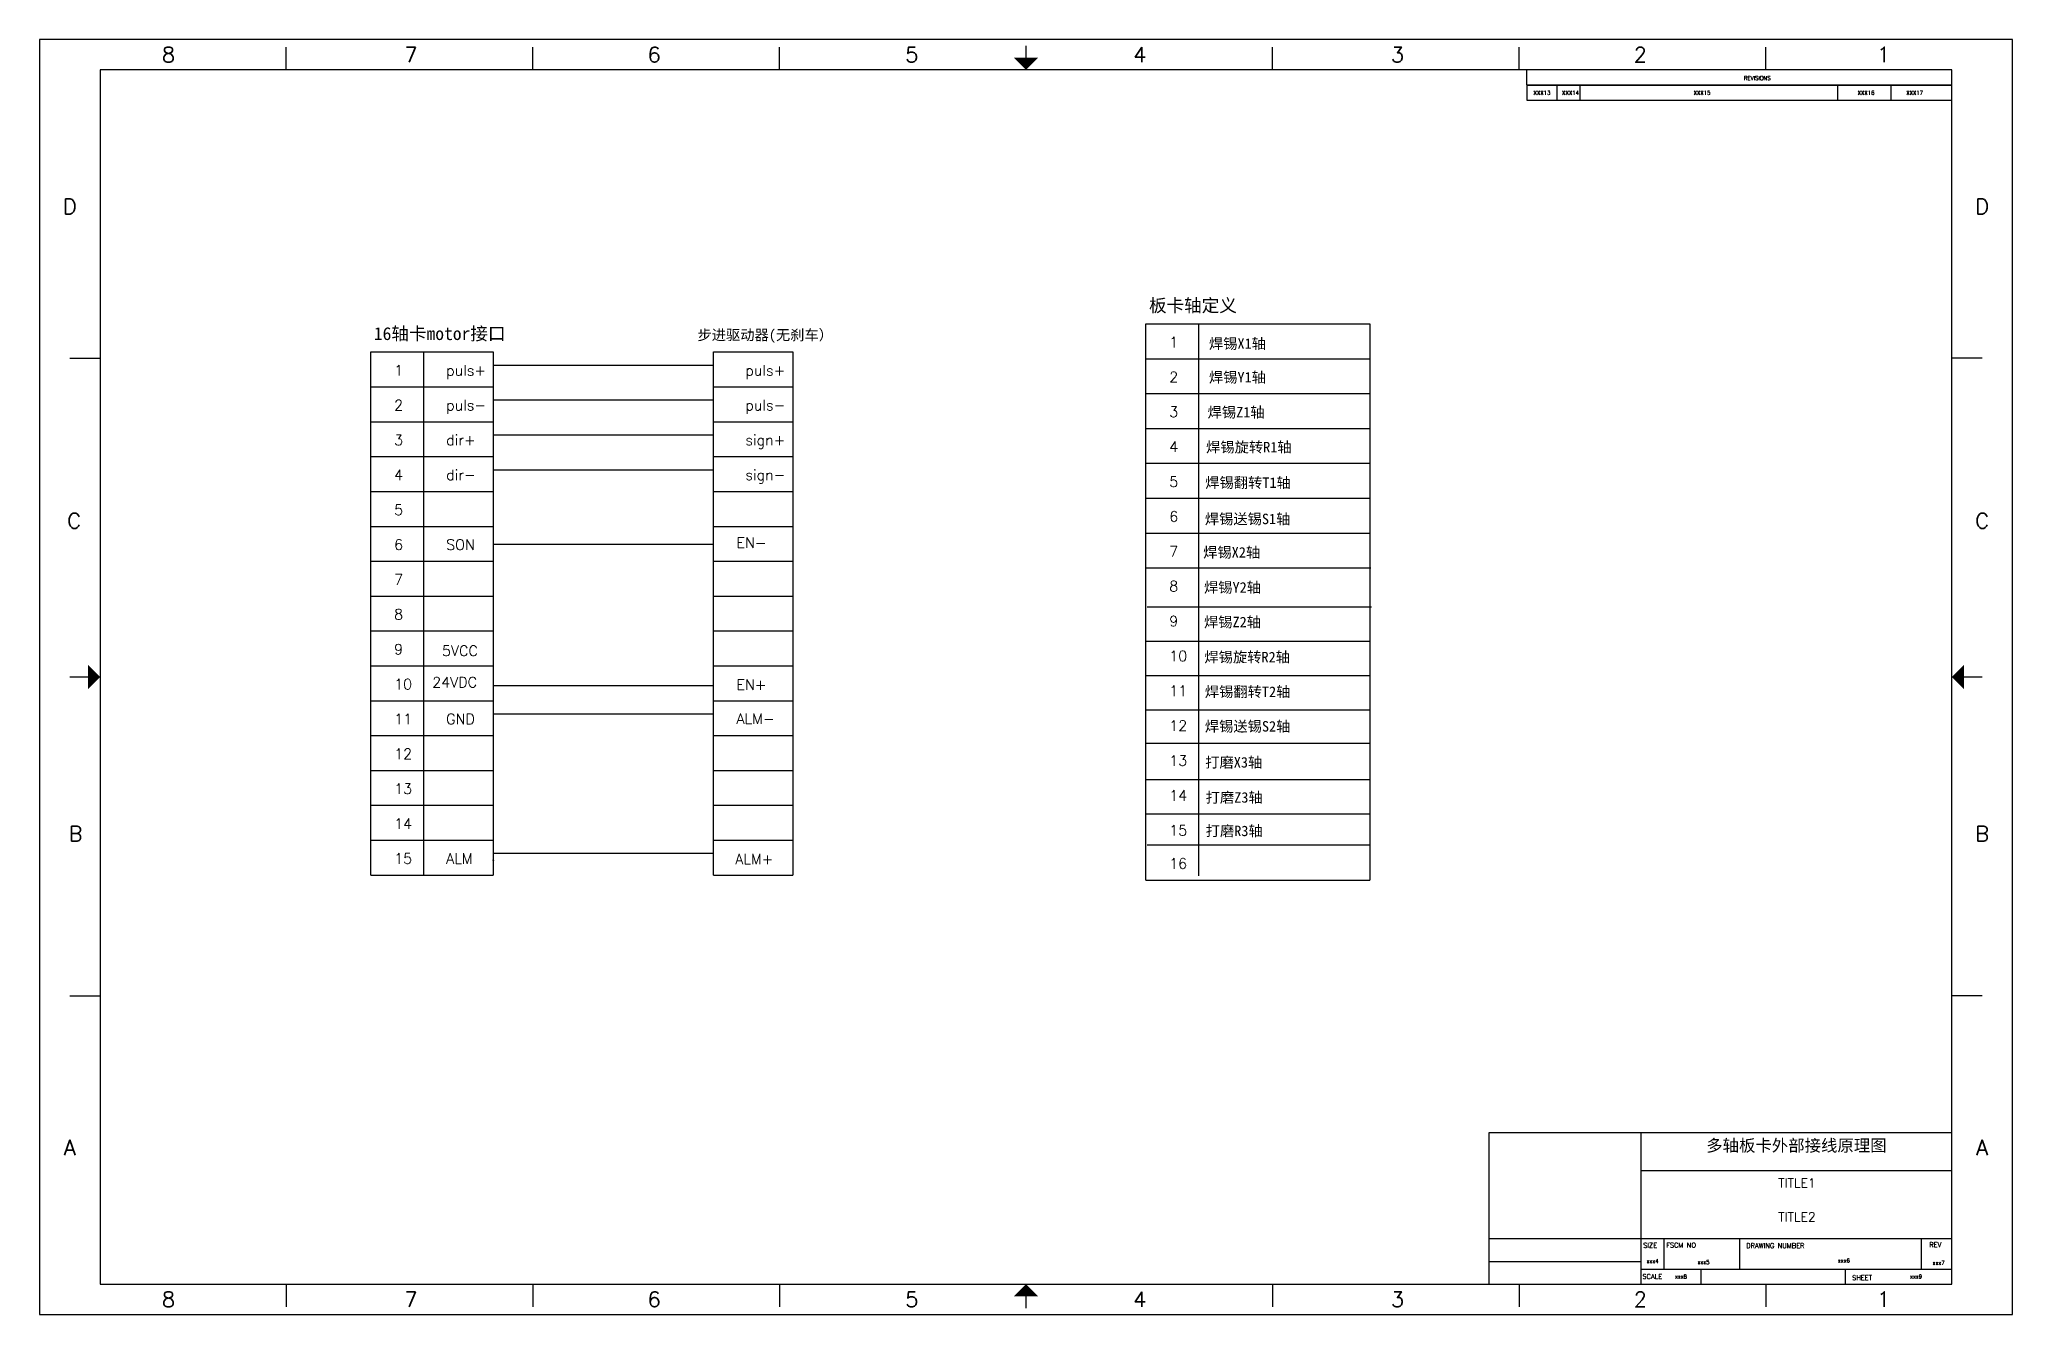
# Model space of a CAD drawing. Header units: millimetres. Extents: x 289 to 1705, y 227 to 667.
# Drawn here: x 1026 to 1705, y 229 to 667 of the extents above; entities that cross this region are included whole.
import ezdxf
from ezdxf.enums import TextEntityAlignment as Align

# ---------------------------------------------------------------- set-up
doc = ezdxf.new("R2010")
doc.units = ezdxf.units.MM
for name, color, linetype in [('SYMS', 7, 'Continuous'), ('TB_LABELS', 1, 'Continuous'), ('Title Block', 7, 'Continuous'), ('Viewport', 7, 'Continuous')]:
    doc.layers.add(name, color=color, linetype=linetype)
doc.styles.add('Roman', font='romans')
doc.styles.get("Standard").update_dxf_attribs({"font": 'txt', "bigfont": 'gbcbig.shx'})
doc.styles.add('WD', font='romans.shx')
doc.styles.add('宋体', font='', dxfattribs={"height": 23})
doc.styles.get('宋体').set_extended_font_data('NSimSun')

msp = doc.modelspace()

# ---------------------------------------------------------------- texts
at = {"color": 7, "attachment_point": 1}
for s, insert, char_height, width in [('{\\fNSimSun|b0|i0|c134|p49;板卡轴定义}', (1407.57, 578.18), 4.4352, 46.1764), ('{\\fNSimSun|b0|i0|c134|p49;16轴卡motor接口}', (1140.78, 568.49), 4.4352, 46.1764), ('{\\fNSimSun|b0|i0|c134|p49;步进驱动器(无刹车）}', (1252.17, 567.61), 3.6, 51.2999), ('1', (1414.55, 565.13), 3.6, 17.441), ('{\\fSimSun|b0|i0|c134|p2;焊锡X1轴}', (1428.2, 564.63), 3.6, 49.1509), ('1', (1147.77, 555.44), 3.6, 17.441), ('puls+', (1165.68, 555.44), 3.6, 17.441), ('puls+', (1268.66, 555.44), 3.6, 17.441), ('2', (1414.55, 553.13), 3.6, 17.441), ('{\\fSimSun|b0|i0|c134|p2;焊锡Y1轴}', (1428.2, 553.05), 3.6, 37.5861), ('2', (1147.77, 543.44), 3.6, 17.441), ('puls-', (1165.68, 543.44), 3.6, 17.441), ('puls-', (1268.66, 543.44), 3.6, 17.441), ('3', (1414.55, 541.13), 3.6, 17.441), ('{\\fSimSun|b0|i0|c134|p2;焊锡Z1轴}', (1427.74, 541.01), 3.6, 41.3167), ('3', (1147.77, 531.44), 3.6, 17.441), ('dir+', (1165.68, 531.44), 3.6, 17.441), ('sign+', (1268.66, 531.44), 3.6, 17.441), ('4', (1414.55, 529.13), 3.6, 17.441), ('{\\fSimSun|b0|i0|c134|p2;焊锡旋转R1轴}', (1427.22, 529), 3.6, 35.7209), ('4', (1147.77, 519.44), 3.6, 17.441), ('dir-', (1165.68, 519.44), 3.6, 17.441), ('sign-', (1268.66, 519.44), 3.6, 17.441), ('5', (1414.55, 517.13), 3.6, 17.441), ('{\\fSimSun|b0|i0|c134|p2;焊锡翻转T1轴}', (1426.93, 516.79), 3.6, 44.6742), ('5', (1147.77, 507.44), 3.6, 17.441), ('6', (1414.55, 505.13), 3.6, 17.441), ('{\\fSimSun|b0|i0|c134|p2;焊锡送锡S1轴}', (1426.79, 504.29), 3.6, 32.3633), ('EN-', (1265.58, 496.11), 3.6, 17.441), ('6', (1147.77, 495.44), 3.6, 17.441), ('SON', (1165.68, 495.44), 3.6, 17.441), ('7', (1414.55, 493.13), 3.6, 17.441), ('{\\fSimSun|b0|i0|c134|p2;焊锡X2轴}', (1426.21, 492.8), 3.6, 35.3478), ('7', (1147.77, 483.44), 3.6, 17.441), ('8', (1414.55, 481.13), 3.6, 17.441), ('{\\fSimSun|b0|i0|c134|p2;焊锡Y2轴}', (1426.5, 480.73), 3.6, 34.2286), ('8', (1147.77, 471.44), 3.6, 17.441), ('9', (1414.55, 469.13), 3.6, 17.441), ('{\\fSimSun|b0|i0|c134|p2;焊锡Z2轴}', (1426.5, 468.81), 3.6, 44.6742), ('9', (1147.77, 459.44), 3.6, 17.441), ('5VCC', (1164.24, 458.92), 3.6, 17.441), ('10', (1414.55, 457.13), 3.6, 17.441), ('{\\fSimSun|b0|i0|c134|p2;焊锡旋转R2轴}', (1426.64, 456.75), 3.6, 37.5861), ('10', (1147.77, 447.44), 3.6, 17.441), ('24VDC', (1160.88, 448.09), 3.6, 17.441), ('EN+', (1265.58, 447.24), 3.6, 17.441), ('11', (1414.55, 445.13), 3.6, 17.441), ('{\\fSimSun|b0|i0|c134|p2;焊锡翻转T2轴}', (1426.79, 444.82), 3.6, 34.9747), ('11', (1147.77, 435.44), 3.6, 17.441), ('GND', (1165.68, 435.44), 3.6, 17.441), ('ALM-', (1265.58, 435.56), 3.6, 17.441), ('12', (1414.55, 433.13), 3.6, 17.441), ('{\\fSimSun|b0|i0|c134|p2;焊锡送锡S2轴}', (1426.79, 432.92), 3.6, 40.9437), ('12', (1147.77, 423.44), 3.6, 17.441), ('13', (1414.55, 421.13), 3.6, 17.441), ('{\\fSimSun|b0|i0|c134|p2;打磨X3轴}', (1426.93, 420.54), 3.6, 46.1665), ('13', (1147.77, 411.44), 3.6, 17.441), ('14', (1414.55, 409.13), 3.6, 17.441), ('{\\fSimSun|b0|i0|c134|p2;打磨Z3轴}', (1427.08, 408.45), 3.6, 43.182), ('14', (1147.77, 399.44), 3.6, 17.441), ('15', (1414.55, 397.13), 3.6, 17.441), ('{\\fSimSun|b0|i0|c134|p2;打磨R3轴}', (1427.08, 396.94), 3.6, 34.9747), ('15', (1147.77, 387.44), 3.6, 17.441), ('ALM', (1165.68, 387.44), 3.6, 17.441), ('ALM+', (1265.17, 387.23), 3.6, 17.441), ('16', (1414.52, 385.71), 3.6, 17.441)]:
    msp.add_mtext(s, dxfattribs=dict(at, insert=insert, char_height=char_height, width=width))

# ---------------------------------------------------------------- blocks, each defined once
blk = doc.blocks.new('ANSI_border_D')
blk.add_line((24.5, 20.25), (31.5, 20.25))
at = {"layer": 'Title Block'}
for p, q in [((0, 21), (0, 0)), ((32.5, 21), (0, 21)), ((4.062, 20.5), (4.062, 20.875)), ((8.125, 20.5), (8.125, 20.875)), ((12.187, 20.5), (12.187, 20.875)), ((16.25, 20.5), (16.25, 20.875)), ((20.312, 20.5), (20.312, 20.875)), ((24.375, 20.5), (24.375, 20.875)), ((28.437, 20.5), (28.437, 20.875)), ((32.5, 0), (32.5, 21)), ((32.5, 20.5), (32.5, 20.875)), ((1, 20.5), (1, 0.5)), ((31.5, 20.5), (1, 20.5)), ((24.5, 20.25), (24.5, 20.5)), ((31.5, 0.5), (31.5, 20.5)), ((0.5, 15.75), (1, 15.75)), ((32, 15.75), (31.5, 15.75)), ((0.5, 10.5), (1, 10.5)), ((31.5, 10.5), (32, 10.5)), ((0.5, 5.25), (1, 5.25)), ((32, 5.25), (31.5, 5.25)), ((1, 0.5), (31.5, 0.5)), ((4.062, 0.5), (4.062, 0.125)), ((8.125, 0.5), (8.125, 0.125)), ((12.187, 0.5), (12.187, 0.125)), ((16.25, 0.125), (16.25, 0.5)), ((20.312, 0.5), (20.312, 0.125)), ((24.375, 0.5), (24.375, 0.125)), ((28.437, 0.5), (28.437, 0.125)), ((32.5, 0.125), (32.5, 0.5)), ((0, 0), (32.5, 0))]:
    blk.add_line(p, q, dxfattribs=at)
at = {"layer": 'Title Block', "const_width": 0.02}
for points in [[(16.25, 20.9), (16.25, 20.7)], [(0.6, 10.5), (0.6, 10.5)], [(0.6, 10.5), (0.8, 10.5)], [(31.9, 10.5), (31.9, 10.5)], [(16.25, 0.1), (16.25, 0.3)]]:
    blk.add_lwpolyline(points, dxfattribs=at)
at = {"layer": 'Title Block'}
for points in [[(16.05, 20.7), (16.45, 20.7), (16.25, 20.5)], [(0.8, 10.3), (0.8, 10.7), (1, 10.5)], [(31.7, 10.3), (31.7, 10.7), (31.5, 10.5)], [(16.05, 0.3), (16.45, 0.3), (16.25, 0.5)]]:
    blk.add_solid(points, dxfattribs=at)
at = {"layer": 'Title Block', "style": 'Roman'}
for s, p in [('8', (2.125, 20.75)), ('7', (6.119, 20.75)), ('6', (10.125, 20.75)), ('5', (14.369, 20.75)), ('4', (18.125, 20.75)), ('3', (22.369, 20.75)), ('2', (26.369, 20.75)), ('1', (30.375, 20.75)), ('D', (0.5, 18.25)), ('D', (32, 18.25)), ('C', (0.571, 13.073)), ('C', (32, 13.073)), ('B', (0.595, 7.919)), ('B', (32, 7.919)), ('A', (0.5, 2.75)), ('A', (32, 2.75)), ('8', (2.125, 0.25)), ('7', (6.119, 0.25)), ('6', (10.125, 0.25)), ('5', (14.369, 0.25)), ('4', (18.125, 0.25)), ('3', (22.369, 0.25)), ('2', (26.369, 0.25)), ('1', (30.375, 0.25))]:
    blk.add_text(s, height=0.25, dxfattribs=at).set_placement(p, align=Align.MIDDLE_CENTER)
blk.add_text('REVISIONS', height=0.065, dxfattribs=at).set_placement((28.075, 20.332))
blk = doc.blocks.new('ANSI_tblock_desc_D')
for p, q in [((0, 0), (0, 2.5)), ((-7.62, 0), (0, 0))]:
    blk.add_line(p, q)
at = {"layer": 'Title Block'}
for p, q in [((-7.62, 0), (-7.62, 2.5)), ((-7.62, 2.5), (0, 2.5)), ((-5.12, 0), (-5.12, 2.5)), ((-5.12, 1.87), (0, 1.87)), ((-7.62, 0.75), (0, 0.75)), ((-4.74, 0.25), (-4.74, 0.75)), ((-3.49, 0.25), (-3.49, 0.75)), ((-0.5, 0.25), (-0.5, 0.75)), ((-7.62, 0.375), (-5.12, 0.375)), ((-5.12, 0.25), (0, 0.25)), ((-4.13, 0), (-4.13, 0.25)), ((-1.75, 0), (-1.75, 0.25))]:
    blk.add_line(p, q, dxfattribs=at)
at = {"color": 0, "style": 'Roman', "flags": 8}
for tag, p in [('FNAME', (-31.55, 5.5)), ('REVDATE', (-31.55, 2.5)), ('USER', (-31.55, -0.5))]:
    blk.add_attdef(tag, p, '', height=0.15, rotation=90, dxfattribs=at)
at = {"style": 'WD'}
for tag, p in [('PROJDESC', (-2.56, 2.185)), ('TITLE1', (-2.551, 1.591)), ('TITLE2', (-2.551, 1.033))]:
    blk.add_attdef(tag, text='', height=0.15, dxfattribs=at).set_placement(p, align=Align.CENTER)
at = {"flags": 1}
blk.add_attdef('WD_TB', (-6.745, 0.206), '', height=0.15, dxfattribs=at)
at = {"style": 'WD'}
for tag, p in [('SIZE', (-5.027, 0.348)), ('FSCM_NO', (-4.189, 0.329)), ('DWG_NO', (-1.877, 0.357)), ('REV', (-0.316, 0.319)), ('SCALE', (-4.56, 0.093)), ('SHEET', (-0.687, 0.093))]:
    blk.add_attdef(tag, p, '', height=0.065, dxfattribs=at)
at = {"layer": 'TB_LABELS', "style": 'WD'}
for s, p in [('SIZE', (-5.084, 0.68)), ('FSCM NO', (-4.705, 0.683)), ('DRAWING NUMBER', (-3.387, 0.675)), ('REV', (-0.372, 0.69)), ('SCALE', (-5.097, 0.167)), ('SHEET', (-1.643, 0.146))]:
    blk.add_text(s, height=0.08, dxfattribs=at).set_placement(p, align=Align.TOP_LEFT)
blk = doc.blocks.new('ANSI_REVblock_D')
for p, q in [((-7, 0), (-7, -0.25)), ((0, -0.25), (0, 0))]:
    blk.add_line(p, q)
at = {"layer": 'Title Block'}
for p, q in [((-7, 0), (0, 0)), ((-6.5, -0.25), (-6.5, 0)), ((-6.12, -0.25), (-6.12, 0)), ((-1.88, -0.25), (-1.88, 0)), ((-1, -0.25), (-1, 0)), ((-7, -0.25), (0, -0.25))]:
    blk.add_line(p, q, dxfattribs=at)
at = {"style": 'WD'}
for tag, p in [('ZONE', (-6.891, -0.16)), ('REV', (-6.42, -0.16)), ('DESCRIPTION', (-4.254, -0.16)), ('DATE', (-1.552, -0.16)), ('APPROVED', (-0.752, -0.16))]:
    blk.add_attdef(tag, p, '', height=0.065, dxfattribs=at)
at = {"flags": 1}
blk.add_attdef('WD_TB', (-5.793, -0.148), '', height=0.065, dxfattribs=at)
blk = doc.blocks.new('WDDOT')
for radius in [0.72, 0.449, 0.223]:
    blk.add_circle((0, 0), radius)

# ---------------------------------------------------------------- linework, layer by layer
at = {"color": 7}
for p, q in [((1406.44, 378.21), (1406.48, 569.63)), ((1406.44, 378.21), (1406.48, 569.63)), ((1406.48, 569.63), (1483.63, 569.63)), ((1406.48, 569.63), (1483.63, 569.63)), ((1424.66, 569.63), (1424.66, 379.63)), ((1483.63, 569.63), (1483.59, 378.21)), ((1139.69, 559.94), (1181.87, 559.94)), ((1139.69, 379.94), (1139.69, 559.94)), ((1157.87, 559.94), (1157.87, 379.94)), ((1181.87, 559.94), (1181.87, 379.94)), ((1257.67, 559.94), (1285.01, 559.94)), ((1257.67, 511.94), (1257.67, 559.94)), ((1285.01, 559.94), (1285.01, 511.94)), ((1406.48, 557.63), (1483.63, 557.63)), ((1181.87, 555.44), (1257.67, 555.44)), ((1139.69, 547.94), (1181.87, 547.94)), ((1181.87, 543.44), (1257.67, 543.44)), ((1257.67, 547.94), (1285.01, 547.94)), ((1406.48, 545.63), (1483.63, 545.63)), ((1139.69, 535.94), (1181.87, 535.94)), ((1181.87, 531.44), (1257.67, 531.44)), ((1257.67, 535.94), (1285.01, 535.94)), ((1406.48, 533.63), (1483.63, 533.63)), ((1139.69, 523.94), (1181.87, 523.94)), ((1257.67, 523.94), (1285.01, 523.94)), ((1181.87, 519.44), (1257.67, 519.44)), ((1406.48, 521.63), (1483.63, 521.63)), ((1139.69, 511.94), (1181.87, 511.94)), ((1257.67, 511.94), (1285.01, 511.94)), ((1257.67, 511.94), (1285.01, 511.94)), ((1257.67, 463.94), (1257.67, 511.94)), ((1285.01, 511.94), (1285.01, 463.94)), ((1406.48, 509.63), (1483.63, 509.63)), ((1139.69, 499.94), (1181.87, 499.94)), ((1257.67, 499.94), (1285.01, 499.94)), ((1406.48, 497.63), (1483.63, 497.63)), ((1181.87, 493.82), (1257.67, 493.82)), ((1139.69, 487.94), (1181.87, 487.94)), ((1257.67, 487.94), (1285.01, 487.94)), ((1406.76, 485.71), (1483.91, 485.71)), ((1406.76, 485.71), (1483.91, 485.71)), ((1139.69, 475.94), (1181.87, 475.94)), ((1257.67, 475.94), (1285.01, 475.94)), ((1406.95, 472.22), (1484.1, 472.22)), ((1139.69, 463.94), (1181.87, 463.94)), ((1257.67, 463.94), (1285.01, 463.94)), ((1257.67, 463.94), (1285.01, 463.94)), ((1257.67, 415.94), (1257.67, 463.94)), ((1285.01, 463.94), (1285.01, 415.94)), ((1406.21, 460.41), (1483.36, 460.41)), ((1139.69, 451.94), (1181.87, 451.94)), ((1257.67, 451.94), (1285.01, 451.94)), ((1406.21, 448.6), (1483.36, 448.6)), ((1181.87, 445.22), (1257.67, 445.22)), ((1139.69, 439.94), (1181.87, 439.94)), ((1181.87, 435.44), (1257.67, 435.44)), ((1257.67, 439.94), (1285.01, 439.94)), ((1406.58, 436.79), (1483.73, 436.79)), ((1139.69, 427.94), (1181.87, 427.94)), ((1257.67, 427.94), (1285.01, 427.94)), ((1406.58, 425.35), (1483.73, 425.35)), ((1139.69, 415.94), (1181.87, 415.94)), ((1257.67, 415.94), (1285.01, 415.94)), ((1257.67, 415.94), (1285.01, 415.94)), ((1257.67, 415.94), (1285.01, 415.94)), ((1257.67, 379.94), (1257.67, 415.94)), ((1285.01, 415.94), (1285.01, 379.94)), ((1406.45, 412.8), (1483.63, 412.8)), ((1139.69, 403.94), (1181.87, 403.94)), ((1257.67, 403.94), (1285.01, 403.94)), ((1406.44, 401), (1483.63, 401.01)), ((1139.69, 391.94), (1181.87, 391.94)), ((1181.87, 387.44), (1257.67, 387.44)), ((1257.67, 391.94), (1285.01, 391.94)), ((1406.95, 390.29), (1483.63, 390.29)), ((1139.69, 379.94), (1181.87, 379.94)), ((1257.67, 379.94), (1285.01, 379.94)), ((1406.44, 378.21), (1483.59, 378.21)), ((1406.44, 378.21), (1483.59, 378.21))]:
    msp.add_line(p, q, dxfattribs=at)

# ---------------------------------------------------------------- block references
at = {"xscale": 20.8949300070708, "yscale": 20.89493000705534, "zscale": 20.89493000706153}
msp.add_blockref('ANSI_REVblock_D', (1683.89, 651.82), dxfattribs=at).add_auto_attribs({'APPROVED': 'XXX17', 'DATE': 'XXX16', 'DESCRIPTION': 'XXX15', 'REV': 'XXX14', 'ZONE': 'XXX13'})
ref = msp.add_blockref('ANSI_tblock_desc_D', (1683.89, 239.14), dxfattribs=dict(xscale=20.8949300070708, yscale=20.89493000705534, zscale=20.89493000706153))
ref.add_attrib('PROJDESC', '多轴板卡外部接线原理图', dxfattribs={"height": 4.14, "style": '宋体'}).set_placement((1630.4, 284.8), align=Align.CENTER)
ref.add_attrib('TITLE1', 'TITLE1', dxfattribs={"height": 3.134, "style": 'WD'}).set_placement((1630.58, 272.39), align=Align.CENTER)
ref.add_attrib('TITLE2', 'TITLE2', dxfattribs={"height": 3.134, "style": 'WD'}).set_placement((1630.58, 260.73), align=Align.CENTER)
ref.add_attrib('SIZE', 'xxx4', (1578.84, 246.4), dxfattribs={"height": 1.358, "style": 'WD'})
ref.add_attrib('FSCM_NO', 'xxx5', (1596.36, 246.01), dxfattribs={"height": 1.358, "style": 'WD'})
ref.add_attrib('DWG_NO', 'xxx6', (1644.67, 246.61), dxfattribs={"height": 1.358, "style": 'WD'})
ref.add_attrib('REV', 'xxx7', (1677.28, 245.81), dxfattribs={"height": 1.358, "style": 'WD'})
ref.add_attrib('SCALE', 'xxx8', (1588.6, 241.08), dxfattribs={"height": 1.358, "style": 'WD'})
ref.add_attrib('SHEET', 'xxx9', (1669.53, 241.08), dxfattribs={"height": 1.358, "style": 'WD'})
at = {"layer": 'SYMS', "color": 7, "xscale": 0.1199999999998909, "yscale": 0.1199999999998909, "zscale": 0.1199999999998909}
msp.add_blockref('WDDOT', (1181.87, 385.05), dxfattribs=at)
at = {"layer": 'Viewport', "xscale": 20.8949300070708, "yscale": 20.89493000705534, "zscale": 20.89493000706153}
msp.add_blockref('ANSI_border_D', (1025.7, 228.7), dxfattribs=at)

msp.set_redraw_order([(e.dxf.handle, doc.entitydb.next_handle()) for e in msp.query("TEXT MTEXT ATTDEF DIMENSION ARC_DIMENSION")])  # texts and dimensions are drawn at this point

doc.saveas('drawing.dxf')
